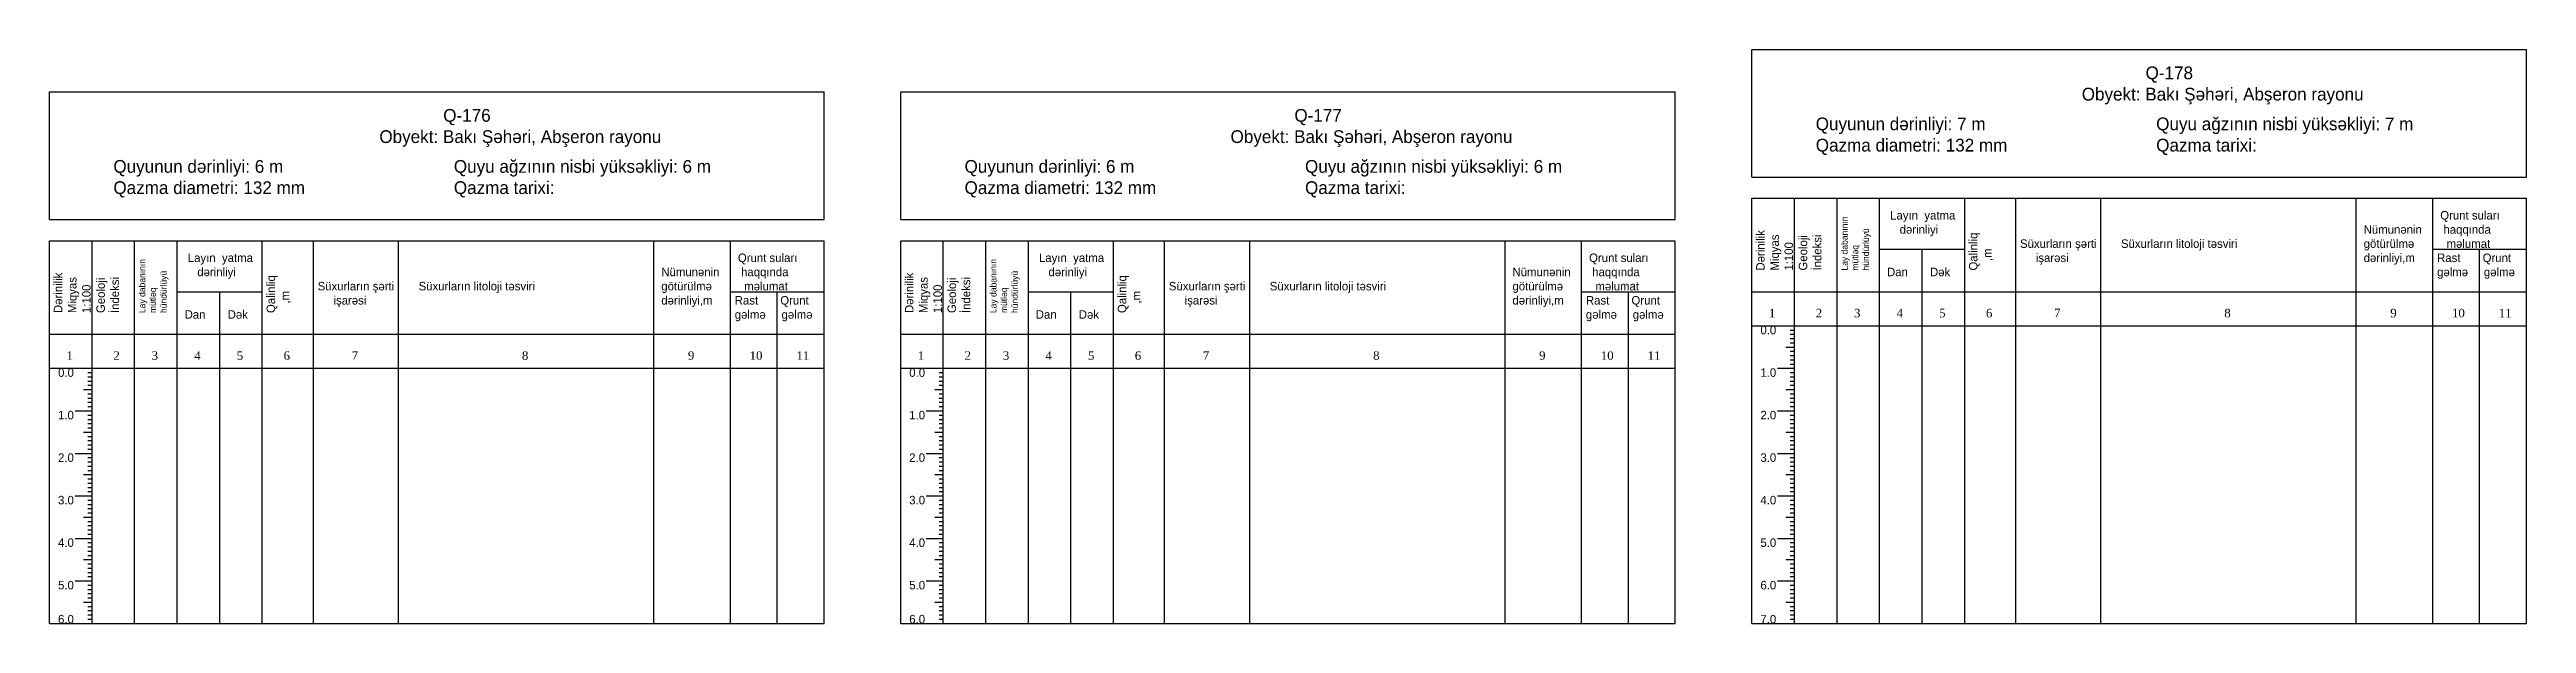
# Model space of a CAD drawing. Header units: metres. Extents: x -12 to 2972, y -38 to 395.
# Drawn here: x 590 to 1172, y 260 to 395 of the extents above; entities that cross this region are included whole.
import ezdxf

# ---------------------------------------------------------------- set-up
doc = ezdxf.new("R2010")
doc.units = ezdxf.units.M
doc.styles.add('TimesNewRoman', font='TimesNewRoman')

msp = doc.modelspace()

# ---------------------------------------------------------------- texts
at = {"attachment_point": 1}
for s, insert, char_height in [('Q-178', (1082.5, 391), 3), ('Obyekt: Bakı Şəhəri, Abşeron rayonu', (1067.5, 386), 3), ('Q-176', (682.5, 381), 3), ('Q-177', (882.5, 381), 3), ('Quyunun dərinliyi: 7 m', (1005, 379), 3), ('Quyu ağzının nisbi yüksəkliyi: 7 m', (1085, 379), 3), ('Obyekt: Bakı Şəhəri, Abşeron rayonu', (667.5, 376), 3), ('Obyekt: Bakı Şəhəri, Abşeron rayonu', (867.5, 376), 3), ('Qazma diametri: 132 mm', (1005, 374), 3), ('Qazma tarixi:  ', (1085, 374), 3), ('Quyunun dərinliyi: 6 m', (605, 369), 3), ('Quyu ağzının nisbi yüksəkliyi: 6 m', (685, 369), 3), ('Quyunun dərinliyi: 6 m', (805, 369), 3), ('Quyu ağzının nisbi yüksəkliyi: 6 m', (885, 369), 3), ('Qazma diametri: 132 mm', (605, 364), 3), ('Qazma tarixi:  ', (685, 364), 3), ('Qazma diametri: 132 mm', (805, 364), 3), ('Qazma tarixi:  ', (885, 364), 3), ('  Layın  yatma\\P     dərinliyi\\P \\P \\P Dan       Dək', (1021, 357), 2), (' Qrunt suları\\P  haqqında\\P   məlumat\\PRast       Qrunt\\Pgəlmə     gəlmə ', (1151, 357), 2), ('\\P\\PSüxurların şərti\\P     işarəsi', (1053, 357), 2), ('\\P \\P     Süxurların litoloji təsviri', (1073, 357), 2), ('\\P Nümunənin\\P götürülmə\\P dərinliyi,m', (1133, 357), 2), ('  Layın  yatma\\P     dərinliyi\\P \\P \\P Dan       Dək', (621, 347), 2), ('\\P Nümunənin\\P götürülmə\\P dərinliyi,m', (733, 347), 2), (' Qrunt suları\\P  haqqında\\P   məlumat\\PRast       Qrunt\\Pgəlmə     gəlmə ', (751, 347), 2), ('  Layın  yatma\\P     dərinliyi\\P \\P \\P Dan       Dək', (821, 347), 2), ('\\P Nümunənin\\P götürülmə\\P dərinliyi,m', (933, 347), 2), (' Qrunt suları\\P  haqqında\\P   məlumat\\PRast       Qrunt\\Pgəlmə     gəlmə ', (951, 347), 2), ('\\P\\PSüxurların şərti\\P     işarəsi', (653, 347), 2), ('\\P \\P     Süxurların litoloji təsviri', (673, 347), 2), ('\\P\\PSüxurların şərti\\P     işarəsi', (853, 347), 2), ('\\P \\P     Süxurların litoloji təsviri', (873, 347), 2), ('0.0', (992, 330), 2), ('0.0', (592, 320), 2), ('0.0', (792, 320), 2), ('1.0', (992, 320), 2), ('1.0', (592, 310), 2), ('1.0', (792, 310), 2), ('2.0', (992, 310), 2), ('2.0', (592, 300), 2), ('2.0', (792, 300), 2), ('3.0', (992, 300), 2), ('3.0', (592, 290), 2), ('3.0', (792, 290), 2), ('4.0', (992, 290), 2), ('4.0', (592, 280), 2), ('4.0', (792, 280), 2), ('5.0', (992, 280), 2), ('5.0', (592, 270), 2), ('5.0', (792, 270), 2), ('6.0', (992, 270), 2), ('6.0', (592, 262), 2), ('6.0', (792, 262), 2), ('7.0', (992, 262), 2)]:
    msp.add_mtext(s, dxfattribs=dict(at, insert=insert, char_height=char_height))
at = {"attachment_point": 1, "rotation": 90}
for s, insert, char_height in [('Lay dabanının\\Pmütləq\\Phündürlüyü', (1011, 343), 1.5), ('Dərinilik\\PMiqyas\\P1:100', (991, 343), 2), ('Geoloji\\Pİndeksi', (1001, 343), 2), ('Qalinliq\\P   ,m', (1041, 343), 2), ('Lay dabanının\\Pmütləq\\Phündürlüyü', (611, 333), 1.5), ('Lay dabanının\\Pmütləq\\Phündürlüyü', (811, 333), 1.5), ('Dərinilik\\PMiqyas\\P1:100', (591, 333), 2), ('Geoloji\\Pİndeksi', (601, 333), 2), ('Qalinliq\\P   ,m', (641, 333), 2), ('Dərinilik\\PMiqyas\\P1:100', (791, 333), 2), ('Geoloji\\Pİndeksi', (801, 333), 2), ('Qalinliq\\P   ,m', (841, 333), 2)]:
    msp.add_mtext(s, dxfattribs=dict(at, insert=insert, char_height=char_height))
at = {"char_height": 2, "attachment_point": 1, "style": 'TimesNewRoman'}
for s, insert in [('1', (994, 334)), ('2', (1005, 334)), ('3', (1014, 334)), ('4', (1024, 334)), ('5', (1034, 334)), ('6', (1045, 334)), ('7', (1061, 334)), ('8', (1101, 334)), ('9', (1140, 334)), ('10', (1154.5, 334)), ('11', (1165.5, 334)), ('1', (594, 324)), ('2', (605, 324)), ('3', (614, 324)), ('4', (624, 324)), ('5', (634, 324)), ('6', (645, 324)), ('7', (661, 324)), ('8', (701, 324)), ('9', (740, 324)), ('10', (754.5, 324)), ('11', (765.5, 324)), ('1', (794, 324)), ('2', (805, 324)), ('3', (814, 324)), ('4', (824, 324)), ('5', (834, 324)), ('6', (845, 324)), ('7', (861, 324)), ('8', (901, 324)), ('9', (940, 324)), ('10', (954.5, 324)), ('11', (965.5, 324))]:
    msp.add_mtext(s, dxfattribs=dict(at, insert=insert))

# ---------------------------------------------------------------- linework, layer by layer
at = {"color": 7}
for p, q in [((990, 395), (1172, 395)), ((990, 365), (990, 395)), ((1172, 365), (1172, 395)), ((590, 385), (772, 385)), ((590, 355), (590, 385)), ((772, 355), (772, 385)), ((790, 385), (972, 385)), ((790, 355), (790, 385)), ((972, 355), (972, 385)), ((990, 365), (1172, 365)), ((990, 360), (1172, 360)), ((990, 260), (990, 360)), ((1000, 330), (1000, 360)), ((1010, 260), (1010, 360)), ((1020, 260), (1020, 360)), ((1040, 260), (1040, 360)), ((1052, 260), (1052, 360)), ((1072, 260), (1072, 360)), ((1132, 260), (1132, 360)), ((1150, 260), (1150, 360)), ((1172, 260), (1172, 360)), ((1172, 260), (1172, 360)), ((590, 355), (772, 355)), ((590, 350), (772, 350)), ((590, 260), (590, 350)), ((600, 320), (600, 350)), ((610, 260), (610, 350)), ((620, 260), (620, 350)), ((640, 260), (640, 350)), ((652, 260), (652, 350)), ((672, 260), (672, 350)), ((732, 260), (732, 350)), ((750, 260), (750, 350)), ((772, 260), (772, 350)), ((772, 260), (772, 350)), ((790, 355), (972, 355)), ((790, 350), (972, 350)), ((790, 260), (790, 350)), ((800, 320), (800, 350)), ((810, 260), (810, 350)), ((820, 260), (820, 350)), ((840, 260), (840, 350)), ((852, 260), (852, 350)), ((872, 260), (872, 350)), ((932, 260), (932, 350)), ((950, 260), (950, 350)), ((972, 260), (972, 350)), ((972, 260), (972, 350)), ((1020, 348), (1040, 348)), ((1030, 260), (1030, 348)), ((1150, 348), (1172, 348)), ((1161, 260), (1161, 348)), ((620, 338), (640, 338)), ((630, 260), (630, 338)), ((750, 338), (772, 338)), ((761, 260), (761, 338)), ((820, 338), (840, 338)), ((830, 260), (830, 338)), ((950, 338), (972, 338)), ((961, 260), (961, 338)), ((990, 338), (1172, 338)), ((590, 328), (772, 328)), ((790, 328), (972, 328)), ((990, 330), (1172, 330)), ((590, 320), (772, 320)), ((790, 320), (972, 320)), ((590, 260), (772, 260)), ((790, 260), (972, 260)), ((990, 260), (1172, 260))]:
    msp.add_line(p, q, dxfattribs=at)
for p, q in [((996, 330), (1000, 330)), ((999, 329), (1000, 329)), ((999, 328), (1000, 328)), ((999, 327), (1000, 327)), ((999, 326), (1000, 326)), ((1000, 260), (1000, 330)), ((998, 325), (1000, 325)), ((999, 324), (1000, 324)), ((999, 323), (1000, 323)), ((999, 322), (1000, 322)), ((999, 321), (1000, 321)), ((596, 320), (600, 320)), ((598, 315), (600, 315)), ((599, 319), (600, 319)), ((599, 318), (600, 318)), ((599, 317), (600, 317)), ((599, 316), (600, 316)), ((600, 260), (600, 320)), ((796, 320), (800, 320)), ((798, 315), (800, 315)), ((799, 319), (800, 319)), ((799, 318), (800, 318)), ((799, 317), (800, 317)), ((799, 316), (800, 316)), ((800, 260), (800, 320)), ((996, 320), (1000, 320)), ((998, 315), (1000, 315)), ((999, 319), (1000, 319)), ((999, 318), (1000, 318)), ((999, 317), (1000, 317)), ((999, 316), (1000, 316)), ((596, 310), (600, 310)), ((599, 314), (600, 314)), ((599, 313), (600, 313)), ((599, 312), (600, 312)), ((599, 311), (600, 311)), ((599, 309), (600, 309)), ((796, 310), (800, 310)), ((799, 314), (800, 314)), ((799, 313), (800, 313)), ((799, 312), (800, 312)), ((799, 311), (800, 311)), ((799, 309), (800, 309)), ((996, 310), (1000, 310)), ((999, 314), (1000, 314)), ((999, 313), (1000, 313)), ((999, 312), (1000, 312)), ((999, 311), (1000, 311)), ((999, 309), (1000, 309)), ((598, 305), (600, 305)), ((599, 308), (600, 308)), ((599, 307), (600, 307)), ((599, 306), (600, 306)), ((599, 304), (600, 304)), ((599, 303), (600, 303)), ((798, 305), (800, 305)), ((799, 308), (800, 308)), ((799, 307), (800, 307)), ((799, 306), (800, 306)), ((799, 304), (800, 304)), ((799, 303), (800, 303)), ((998, 305), (1000, 305)), ((999, 308), (1000, 308)), ((999, 307), (1000, 307)), ((999, 306), (1000, 306)), ((999, 304), (1000, 304)), ((999, 303), (1000, 303)), ((596, 300), (600, 300)), ((599, 302), (600, 302)), ((599, 301), (600, 301)), ((599, 299), (600, 299)), ((599, 298), (600, 298)), ((599, 297), (600, 297)), ((796, 300), (800, 300)), ((799, 302), (800, 302)), ((799, 301), (800, 301)), ((799, 299), (800, 299)), ((799, 298), (800, 298)), ((799, 297), (800, 297)), ((996, 300), (1000, 300)), ((999, 302), (1000, 302)), ((999, 301), (1000, 301)), ((999, 299), (1000, 299)), ((999, 298), (1000, 298)), ((999, 297), (1000, 297)), ((598, 295), (600, 295)), ((599, 296), (600, 296)), ((599, 294), (600, 294)), ((599, 293), (600, 293)), ((599, 292), (600, 292)), ((599, 291), (600, 291)), ((798, 295), (800, 295)), ((799, 296), (800, 296)), ((799, 294), (800, 294)), ((799, 293), (800, 293)), ((799, 292), (800, 292)), ((799, 291), (800, 291)), ((998, 295), (1000, 295)), ((999, 296), (1000, 296)), ((999, 294), (1000, 294)), ((999, 293), (1000, 293)), ((999, 292), (1000, 292)), ((999, 291), (1000, 291)), ((596, 290), (600, 290)), ((599, 289), (600, 289)), ((599, 288), (600, 288)), ((599, 287), (600, 287)), ((599, 286), (600, 286)), ((796, 290), (800, 290)), ((799, 289), (800, 289)), ((799, 288), (800, 288)), ((799, 287), (800, 287)), ((799, 286), (800, 286)), ((996, 290), (1000, 290)), ((999, 289), (1000, 289)), ((999, 288), (1000, 288)), ((999, 287), (1000, 287)), ((999, 286), (1000, 286)), ((596, 280), (600, 280)), ((598, 285), (600, 285)), ((599, 284), (600, 284)), ((599, 283), (600, 283)), ((599, 282), (600, 282)), ((599, 281), (600, 281)), ((796, 280), (800, 280)), ((798, 285), (800, 285)), ((799, 284), (800, 284)), ((799, 283), (800, 283)), ((799, 282), (800, 282)), ((799, 281), (800, 281)), ((996, 280), (1000, 280)), ((998, 285), (1000, 285)), ((999, 284), (1000, 284)), ((999, 283), (1000, 283)), ((999, 282), (1000, 282)), ((999, 281), (1000, 281)), ((598, 275), (600, 275)), ((599, 279), (600, 279)), ((599, 278), (600, 278)), ((599, 277), (600, 277)), ((599, 276), (600, 276)), ((599, 274), (600, 274)), ((798, 275), (800, 275)), ((799, 279), (800, 279)), ((799, 278), (800, 278)), ((799, 277), (800, 277)), ((799, 276), (800, 276)), ((799, 274), (800, 274)), ((998, 275), (1000, 275)), ((999, 279), (1000, 279)), ((999, 278), (1000, 278)), ((999, 277), (1000, 277)), ((999, 276), (1000, 276)), ((999, 274), (1000, 274)), ((596, 270), (600, 270)), ((599, 273), (600, 273)), ((599, 272), (600, 272)), ((599, 271), (600, 271)), ((599, 269), (600, 269)), ((599, 268), (600, 268)), ((796, 270), (800, 270)), ((799, 273), (800, 273)), ((799, 272), (800, 272)), ((799, 271), (800, 271)), ((799, 269), (800, 269)), ((799, 268), (800, 268)), ((996, 270), (1000, 270)), ((999, 273), (1000, 273)), ((999, 272), (1000, 272)), ((999, 271), (1000, 271)), ((999, 269), (1000, 269)), ((999, 268), (1000, 268)), ((598, 265), (600, 265)), ((599, 267), (600, 267)), ((599, 266), (600, 266)), ((599, 264), (600, 264)), ((599, 263), (600, 263)), ((599, 262), (600, 262)), ((798, 265), (800, 265)), ((799, 267), (800, 267)), ((799, 266), (800, 266)), ((799, 264), (800, 264)), ((799, 263), (800, 263)), ((799, 262), (800, 262)), ((998, 265), (1000, 265)), ((999, 267), (1000, 267)), ((999, 266), (1000, 266)), ((999, 264), (1000, 264)), ((999, 263), (1000, 263)), ((999, 262), (1000, 262)), ((596, 260), (600, 260)), ((599, 261), (600, 261)), ((796, 260), (800, 260)), ((799, 261), (800, 261)), ((996, 260), (1000, 260)), ((999, 261), (1000, 261))]:
    msp.add_line(p, q)

msp.set_redraw_order([(e.dxf.handle, doc.entitydb.next_handle()) for e in msp.query("TEXT MTEXT ATTDEF DIMENSION ARC_DIMENSION")])  # texts and dimensions are drawn at this point

doc.saveas('drawing.dxf')
